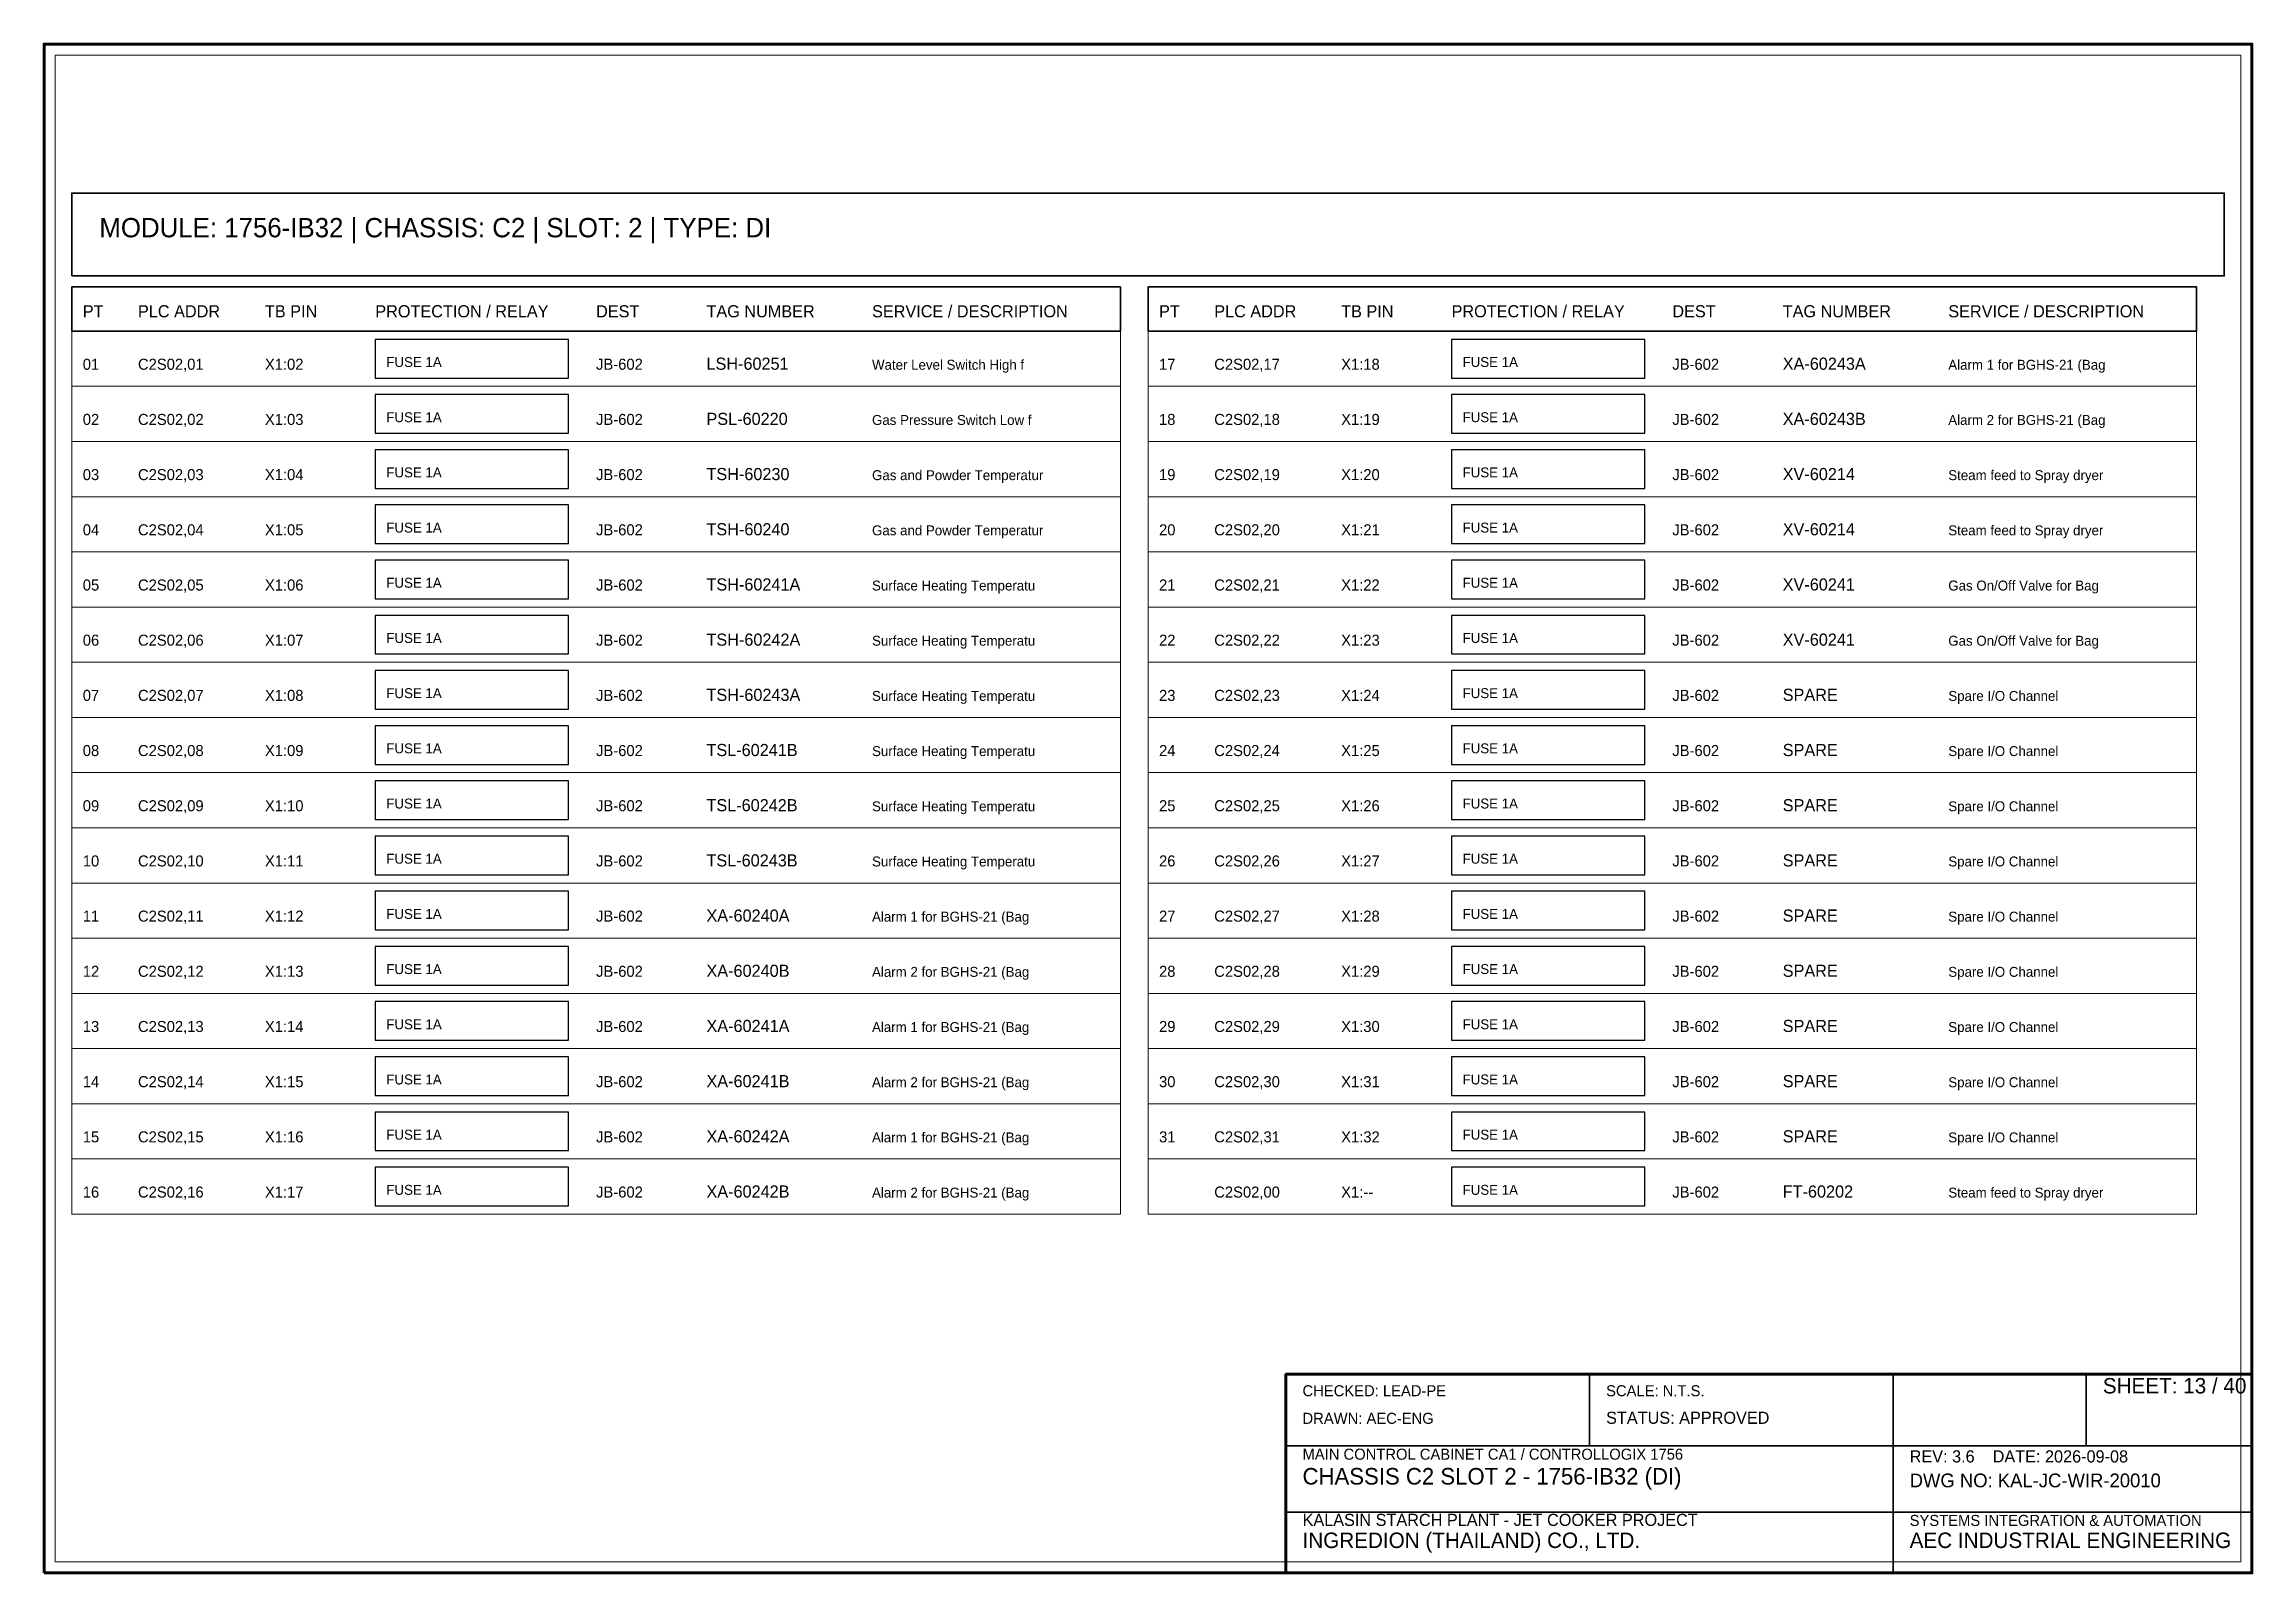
# Model space of a CAD drawing. Header units: millimetres. Extents: x 0 to 2200, y -2240 to 277.
# Drawn here: x 900 to 1300, y -640 to -363 of the extents above; entities that cross this region are included whole.
import ezdxf

# ---------------------------------------------------------------- set-up
doc = ezdxf.new("R2010")
doc.units = ezdxf.units.MM
for name, color, linetype, lineweight in [('0_BORDER', 7, 'Continuous', 70), ('0_TITLE_BLOCK', 4, 'Continuous', 35), ('IE-CABLE', 6, 'Continuous', 25), ('IE-EQUIP', 2, 'Continuous', 35), ('IE-WIRE', 1, 'Continuous', 25), ('NOTATIONS', 8, 'Continuous', 18), ('TER', 3, 'Continuous', 35), ('TEXTS', 7, 'Continuous', 25)]:
    doc.layers.add(name, color=color, linetype=linetype, lineweight=lineweight)

msp = doc.modelspace()

# ---------------------------------------------------------------- texts
at = {"layer": '0_TITLE_BLOCK'}
for s, height, p in [('MODULE: 1756-IB32 | CHASSIS: C2 | SLOT: 2 | TYPE: DI', 3.5, (910, -398)), ('PT', 2.2, (907, -412.5)), ('PLC ADDR', 2.2, (917, -412.5)), ('TB PIN', 2.2, (940, -412.5)), ('PROTECTION / RELAY', 2.2, (960, -412.5)), ('DEST', 2.2, (1000, -412.5)), ('TAG NUMBER', 2.2, (1020, -412.5)), ('SERVICE / DESCRIPTION', 2.2, (1050, -412.5)), ('PT', 2.2, (1102, -412.5)), ('PLC ADDR', 2.2, (1112, -412.5)), ('TB PIN', 2.2, (1135, -412.5)), ('PROTECTION / RELAY', 2.2, (1155, -412.5)), ('DEST', 2.2, (1195, -412.5)), ('TAG NUMBER', 2.2, (1215, -412.5)), ('SERVICE / DESCRIPTION', 2.2, (1245, -412.5)), ('SHEET: 13 / 40', 2.8, (1273, -607.5)), ('STATUS: APPROVED', 2.2, (1183, -613)), ('CHASSIS C2 SLOT 2 - 1756-IB32 (DI)', 3, (1128, -624)), ('INGREDION (THAILAND) CO., LTD.', 2.8, (1128, -635.5)), ('AEC INDUSTRIAL ENGINEERING', 2.8, (1238, -635.5))]:
    msp.add_text(s, height=height, dxfattribs=at).set_placement(p)
at = {"layer": 'IE-CABLE'}
for p in [(1000, -422), (1195, -422), (1000, -432), (1195, -432), (1000, -442), (1195, -442), (1000, -452), (1195, -452), (1000, -462), (1195, -462), (1000, -472), (1195, -472), (1000, -482), (1195, -482), (1000, -492), (1195, -492), (1000, -502), (1195, -502), (1000, -512), (1195, -512), (1000, -522), (1195, -522), (1000, -532), (1195, -532), (1000, -542), (1195, -542), (1000, -552), (1195, -552), (1000, -562), (1195, -562), (1000, -572), (1195, -572)]:
    msp.add_text('JB-602', height=2, dxfattribs=at).set_placement(p)
at = {"layer": 'IE-WIRE'}
for p in [(962, -421.5), (1157, -421.5), (962, -431.5), (1157, -431.5), (962, -441.5), (1157, -441.5), (962, -451.5), (1157, -451.5), (962, -461.5), (1157, -461.5), (962, -471.5), (1157, -471.5), (962, -481.5), (1157, -481.5), (962, -491.5), (1157, -491.5), (962, -501.5), (1157, -501.5), (962, -511.5), (1157, -511.5), (962, -521.5), (1157, -521.5), (962, -531.5), (1157, -531.5), (962, -541.5), (1157, -541.5), (962, -551.5), (1157, -551.5), (962, -561.5), (1157, -561.5), (962, -571.5), (1157, -571.5)]:
    msp.add_text('FUSE 1A', height=1.8, dxfattribs=at).set_placement(p)
at = {"layer": 'TER'}
for s, p in [('X1:02', (940, -422)), ('X1:18', (1135, -422)), ('X1:03', (940, -432)), ('X1:19', (1135, -432)), ('X1:04', (940, -442)), ('X1:20', (1135, -442)), ('X1:05', (940, -452)), ('X1:21', (1135, -452)), ('X1:06', (940, -462)), ('X1:22', (1135, -462)), ('X1:07', (940, -472)), ('X1:23', (1135, -472)), ('X1:08', (940, -482)), ('X1:24', (1135, -482)), ('X1:09', (940, -492)), ('X1:25', (1135, -492)), ('X1:10', (940, -502)), ('X1:26', (1135, -502)), ('X1:11', (940, -512)), ('X1:27', (1135, -512)), ('X1:12', (940, -522)), ('X1:28', (1135, -522)), ('X1:13', (940, -532)), ('X1:29', (1135, -532)), ('X1:14', (940, -542)), ('X1:30', (1135, -542)), ('X1:15', (940, -552)), ('X1:31', (1135, -552)), ('X1:16', (940, -562)), ('X1:32', (1135, -562)), ('X1:17', (940, -572)), ('X1:--', (1135, -572))]:
    msp.add_text(s, height=2, dxfattribs=at).set_placement(p)
at = {"layer": 'TEXTS'}
for s, height, p in [('01', 2, (907, -422)), ('C2S02,01', 2, (917, -422)), ('LSH-60251', 2.2, (1020, -422)), ('17', 2, (1102, -422)), ('C2S02,17', 2, (1112, -422)), ('XA-60243A', 2.2, (1215, -422)), ('Water Level Switch High f', 1.8, (1050, -422)), ('Alarm 1 for BGHS-21 (Bag ', 1.8, (1245, -422)), ('02', 2, (907, -432)), ('C2S02,02', 2, (917, -432)), ('PSL-60220', 2.2, (1020, -432)), ('Gas Pressure Switch Low f', 1.8, (1050, -432)), ('18', 2, (1102, -432)), ('C2S02,18', 2, (1112, -432)), ('XA-60243B', 2.2, (1215, -432)), ('Alarm 2 for BGHS-21 (Bag ', 1.8, (1245, -432)), ('03', 2, (907, -442)), ('C2S02,03', 2, (917, -442)), ('TSH-60230', 2.2, (1020, -442)), ('19', 2, (1102, -442)), ('C2S02,19', 2, (1112, -442)), ('XV-60214', 2.2, (1215, -442)), ('Gas and Powder Temperatur', 1.8, (1050, -442)), ('Steam feed to Spray dryer', 1.8, (1245, -442)), ('04', 2, (907, -452)), ('C2S02,04', 2, (917, -452)), ('TSH-60240', 2.2, (1020, -452)), ('Gas and Powder Temperatur', 1.8, (1050, -452)), ('20', 2, (1102, -452)), ('C2S02,20', 2, (1112, -452)), ('XV-60214', 2.2, (1215, -452)), ('Steam feed to Spray dryer', 1.8, (1245, -452)), ('05', 2, (907, -462)), ('C2S02,05', 2, (917, -462)), ('TSH-60241A', 2.2, (1020, -462)), ('21', 2, (1102, -462)), ('C2S02,21', 2, (1112, -462)), ('XV-60241', 2.2, (1215, -462)), ('Surface Heating Temperatu', 1.8, (1050, -462)), ('Gas On/Off Valve for Bag ', 1.8, (1245, -462)), ('06', 2, (907, -472)), ('C2S02,06', 2, (917, -472)), ('TSH-60242A', 2.2, (1020, -472)), ('Surface Heating Temperatu', 1.8, (1050, -472)), ('22', 2, (1102, -472)), ('C2S02,22', 2, (1112, -472)), ('XV-60241', 2.2, (1215, -472)), ('Gas On/Off Valve for Bag ', 1.8, (1245, -472)), ('07', 2, (907, -482)), ('C2S02,07', 2, (917, -482)), ('TSH-60243A', 2.2, (1020, -482)), ('23', 2, (1102, -482)), ('C2S02,23', 2, (1112, -482)), ('SPARE', 2.2, (1215, -482)), ('Surface Heating Temperatu', 1.8, (1050, -482)), ('Spare I/O Channel', 1.8, (1245, -482)), ('08', 2, (907, -492)), ('C2S02,08', 2, (917, -492)), ('TSL-60241B', 2.2, (1020, -492)), ('Surface Heating Temperatu', 1.8, (1050, -492)), ('24', 2, (1102, -492)), ('C2S02,24', 2, (1112, -492)), ('SPARE', 2.2, (1215, -492)), ('Spare I/O Channel', 1.8, (1245, -492)), ('09', 2, (907, -502)), ('C2S02,09', 2, (917, -502)), ('TSL-60242B', 2.2, (1020, -502)), ('25', 2, (1102, -502)), ('C2S02,25', 2, (1112, -502)), ('SPARE', 2.2, (1215, -502)), ('Surface Heating Temperatu', 1.8, (1050, -502)), ('Spare I/O Channel', 1.8, (1245, -502)), ('10', 2, (907, -512)), ('C2S02,10', 2, (917, -512)), ('TSL-60243B', 2.2, (1020, -512)), ('Surface Heating Temperatu', 1.8, (1050, -512)), ('26', 2, (1102, -512)), ('C2S02,26', 2, (1112, -512)), ('SPARE', 2.2, (1215, -512)), ('Spare I/O Channel', 1.8, (1245, -512)), ('11', 2, (907, -522)), ('C2S02,11', 2, (917, -522)), ('XA-60240A', 2.2, (1020, -522)), ('27', 2, (1102, -522)), ('C2S02,27', 2, (1112, -522)), ('SPARE', 2.2, (1215, -522)), ('Alarm 1 for BGHS-21 (Bag ', 1.8, (1050, -522)), ('Spare I/O Channel', 1.8, (1245, -522)), ('12', 2, (907, -532)), ('C2S02,12', 2, (917, -532)), ('XA-60240B', 2.2, (1020, -532)), ('Alarm 2 for BGHS-21 (Bag ', 1.8, (1050, -532)), ('28', 2, (1102, -532)), ('C2S02,28', 2, (1112, -532)), ('SPARE', 2.2, (1215, -532)), ('Spare I/O Channel', 1.8, (1245, -532)), ('13', 2, (907, -542)), ('C2S02,13', 2, (917, -542)), ('XA-60241A', 2.2, (1020, -542)), ('29', 2, (1102, -542)), ('C2S02,29', 2, (1112, -542)), ('SPARE', 2.2, (1215, -542)), ('Alarm 1 for BGHS-21 (Bag ', 1.8, (1050, -542)), ('Spare I/O Channel', 1.8, (1245, -542)), ('14', 2, (907, -552)), ('C2S02,14', 2, (917, -552)), ('XA-60241B', 2.2, (1020, -552)), ('Alarm 2 for BGHS-21 (Bag ', 1.8, (1050, -552)), ('30', 2, (1102, -552)), ('C2S02,30', 2, (1112, -552)), ('SPARE', 2.2, (1215, -552)), ('Spare I/O Channel', 1.8, (1245, -552)), ('15', 2, (907, -562)), ('C2S02,15', 2, (917, -562)), ('XA-60242A', 2.2, (1020, -562)), ('31', 2, (1102, -562)), ('C2S02,31', 2, (1112, -562)), ('SPARE', 2.2, (1215, -562)), ('Alarm 1 for BGHS-21 (Bag ', 1.8, (1050, -562)), ('Spare I/O Channel', 1.8, (1245, -562)), ('16', 2, (907, -572)), ('C2S02,16', 2, (917, -572)), ('XA-60242B', 2.2, (1020, -572)), ('Alarm 2 for BGHS-21 (Bag ', 1.8, (1050, -572)), ('C2S02,00', 2, (1112, -572)), ('FT-60202', 2.2, (1215, -572)), ('Steam feed to Spray dryer', 1.8, (1245, -572)), ('CHECKED: LEAD-PE', 2, (1128, -608)), ('SCALE: N.T.S.', 2, (1183, -608)), ('DRAWN: AEC-ENG', 2, (1128, -613)), ('MAIN CONTROL CABINET CA1 / CONTROLLOGIX 1756', 2, (1128, -619.5)), ('REV: 3.6    DATE: 2026-09-08', 2.2, (1238, -620)), ('DWG NO: KAL-JC-WIR-20010', 2.5, (1238, -624.5)), ('KALASIN STARCH PLANT - JET COOKER PROJECT', 2.2, (1128, -631.5)), ('SYSTEMS INTEGRATION & AUTOMATION', 2, (1238, -631.5))]:
    msp.add_text(s, height=height, dxfattribs=at).set_placement(p)

# ---------------------------------------------------------------- linework, layer by layer
at = {"layer": '0_BORDER'}
for points in [[(900, -640), (1300, -640), (1300, -363), (900, -363)], [(1125, -640), (1300, -640), (1300, -604), (1125, -604)]]:
    msp.add_lwpolyline(points, close=True, dxfattribs=at)
at = {"layer": '0_TITLE_BLOCK'}
for p, q in [((1180, -617), (1180, -604)), ((1235, -617), (1235, -604)), ((1270, -617), (1270, -604)), ((1125, -617), (1300, -617)), ((1235, -640), (1235, -617)), ((1125, -629), (1300, -629))]:
    msp.add_line(p, q, dxfattribs=at)
for points in [[(905, -415), (1095, -415), (1095, -407), (905, -407)], [(1100, -415), (1290, -415), (1290, -407), (1100, -407)]]:
    msp.add_lwpolyline(points, close=True, dxfattribs=at)
at = {"layer": 'IE-EQUIP'}
msp.add_lwpolyline([(905, -405), (1295, -405), (1295, -390), (905, -390)], close=True, dxfattribs=at)
at = {"layer": 'IE-WIRE'}
for points in [[(960, -423.5), (995, -423.5), (995, -416.5), (960, -416.5)], [(1155, -423.5), (1190, -423.5), (1190, -416.5), (1155, -416.5)], [(960, -433.5), (995, -433.5), (995, -426.5), (960, -426.5)], [(1155, -433.5), (1190, -433.5), (1190, -426.5), (1155, -426.5)], [(960, -443.5), (995, -443.5), (995, -436.5), (960, -436.5)], [(1155, -443.5), (1190, -443.5), (1190, -436.5), (1155, -436.5)], [(960, -453.5), (995, -453.5), (995, -446.5), (960, -446.5)], [(1155, -453.5), (1190, -453.5), (1190, -446.5), (1155, -446.5)], [(960, -463.5), (995, -463.5), (995, -456.5), (960, -456.5)], [(1155, -463.5), (1190, -463.5), (1190, -456.5), (1155, -456.5)], [(960, -473.5), (995, -473.5), (995, -466.5), (960, -466.5)], [(1155, -473.5), (1190, -473.5), (1190, -466.5), (1155, -466.5)], [(960, -483.5), (995, -483.5), (995, -476.5), (960, -476.5)], [(1155, -483.5), (1190, -483.5), (1190, -476.5), (1155, -476.5)], [(960, -493.5), (995, -493.5), (995, -486.5), (960, -486.5)], [(1155, -493.5), (1190, -493.5), (1190, -486.5), (1155, -486.5)], [(960, -503.5), (995, -503.5), (995, -496.5), (960, -496.5)], [(1155, -503.5), (1190, -503.5), (1190, -496.5), (1155, -496.5)], [(960, -513.5), (995, -513.5), (995, -506.5), (960, -506.5)], [(1155, -513.5), (1190, -513.5), (1190, -506.5), (1155, -506.5)], [(960, -523.5), (995, -523.5), (995, -516.5), (960, -516.5)], [(1155, -523.5), (1190, -523.5), (1190, -516.5), (1155, -516.5)], [(960, -533.5), (995, -533.5), (995, -526.5), (960, -526.5)], [(1155, -533.5), (1190, -533.5), (1190, -526.5), (1155, -526.5)], [(960, -543.5), (995, -543.5), (995, -536.5), (960, -536.5)], [(1155, -543.5), (1190, -543.5), (1190, -536.5), (1155, -536.5)], [(960, -553.5), (995, -553.5), (995, -546.5), (960, -546.5)], [(1155, -553.5), (1190, -553.5), (1190, -546.5), (1155, -546.5)], [(960, -563.5), (995, -563.5), (995, -556.5), (960, -556.5)], [(1155, -563.5), (1190, -563.5), (1190, -556.5), (1155, -556.5)], [(960, -573.5), (995, -573.5), (995, -566.5), (960, -566.5)], [(1155, -573.5), (1190, -573.5), (1190, -566.5), (1155, -566.5)]]:
    msp.add_lwpolyline(points, close=True, dxfattribs=at)
at = {"layer": 'NOTATIONS'}
for points in [[(902, -638), (1298, -638), (1298, -365), (902, -365)], [(905, -425), (1095, -425), (1095, -415), (905, -415)], [(1100, -425), (1290, -425), (1290, -415), (1100, -415)], [(905, -435), (1095, -435), (1095, -425), (905, -425)], [(1100, -435), (1290, -435), (1290, -425), (1100, -425)], [(905, -445), (1095, -445), (1095, -435), (905, -435)], [(1100, -445), (1290, -445), (1290, -435), (1100, -435)], [(905, -455), (1095, -455), (1095, -445), (905, -445)], [(1100, -455), (1290, -455), (1290, -445), (1100, -445)], [(905, -465), (1095, -465), (1095, -455), (905, -455)], [(1100, -465), (1290, -465), (1290, -455), (1100, -455)], [(905, -475), (1095, -475), (1095, -465), (905, -465)], [(1100, -475), (1290, -475), (1290, -465), (1100, -465)], [(905, -485), (1095, -485), (1095, -475), (905, -475)], [(1100, -485), (1290, -485), (1290, -475), (1100, -475)], [(905, -495), (1095, -495), (1095, -485), (905, -485)], [(1100, -495), (1290, -495), (1290, -485), (1100, -485)], [(905, -505), (1095, -505), (1095, -495), (905, -495)], [(1100, -505), (1290, -505), (1290, -495), (1100, -495)], [(905, -515), (1095, -515), (1095, -505), (905, -505)], [(1100, -515), (1290, -515), (1290, -505), (1100, -505)], [(905, -525), (1095, -525), (1095, -515), (905, -515)], [(1100, -525), (1290, -525), (1290, -515), (1100, -515)], [(905, -535), (1095, -535), (1095, -525), (905, -525)], [(1100, -535), (1290, -535), (1290, -525), (1100, -525)], [(905, -545), (1095, -545), (1095, -535), (905, -535)], [(1100, -545), (1290, -545), (1290, -535), (1100, -535)], [(905, -555), (1095, -555), (1095, -545), (905, -545)], [(1100, -555), (1290, -555), (1290, -545), (1100, -545)], [(905, -565), (1095, -565), (1095, -555), (905, -555)], [(1100, -565), (1290, -565), (1290, -555), (1100, -555)], [(905, -575), (1095, -575), (1095, -565), (905, -565)], [(1100, -575), (1290, -575), (1290, -565), (1100, -565)]]:
    msp.add_lwpolyline(points, close=True, dxfattribs=at)

msp.set_redraw_order([(e.dxf.handle, doc.entitydb.next_handle()) for e in msp.query("TEXT MTEXT ATTDEF DIMENSION ARC_DIMENSION")])  # texts and dimensions are drawn at this point

doc.saveas('drawing.dxf')
